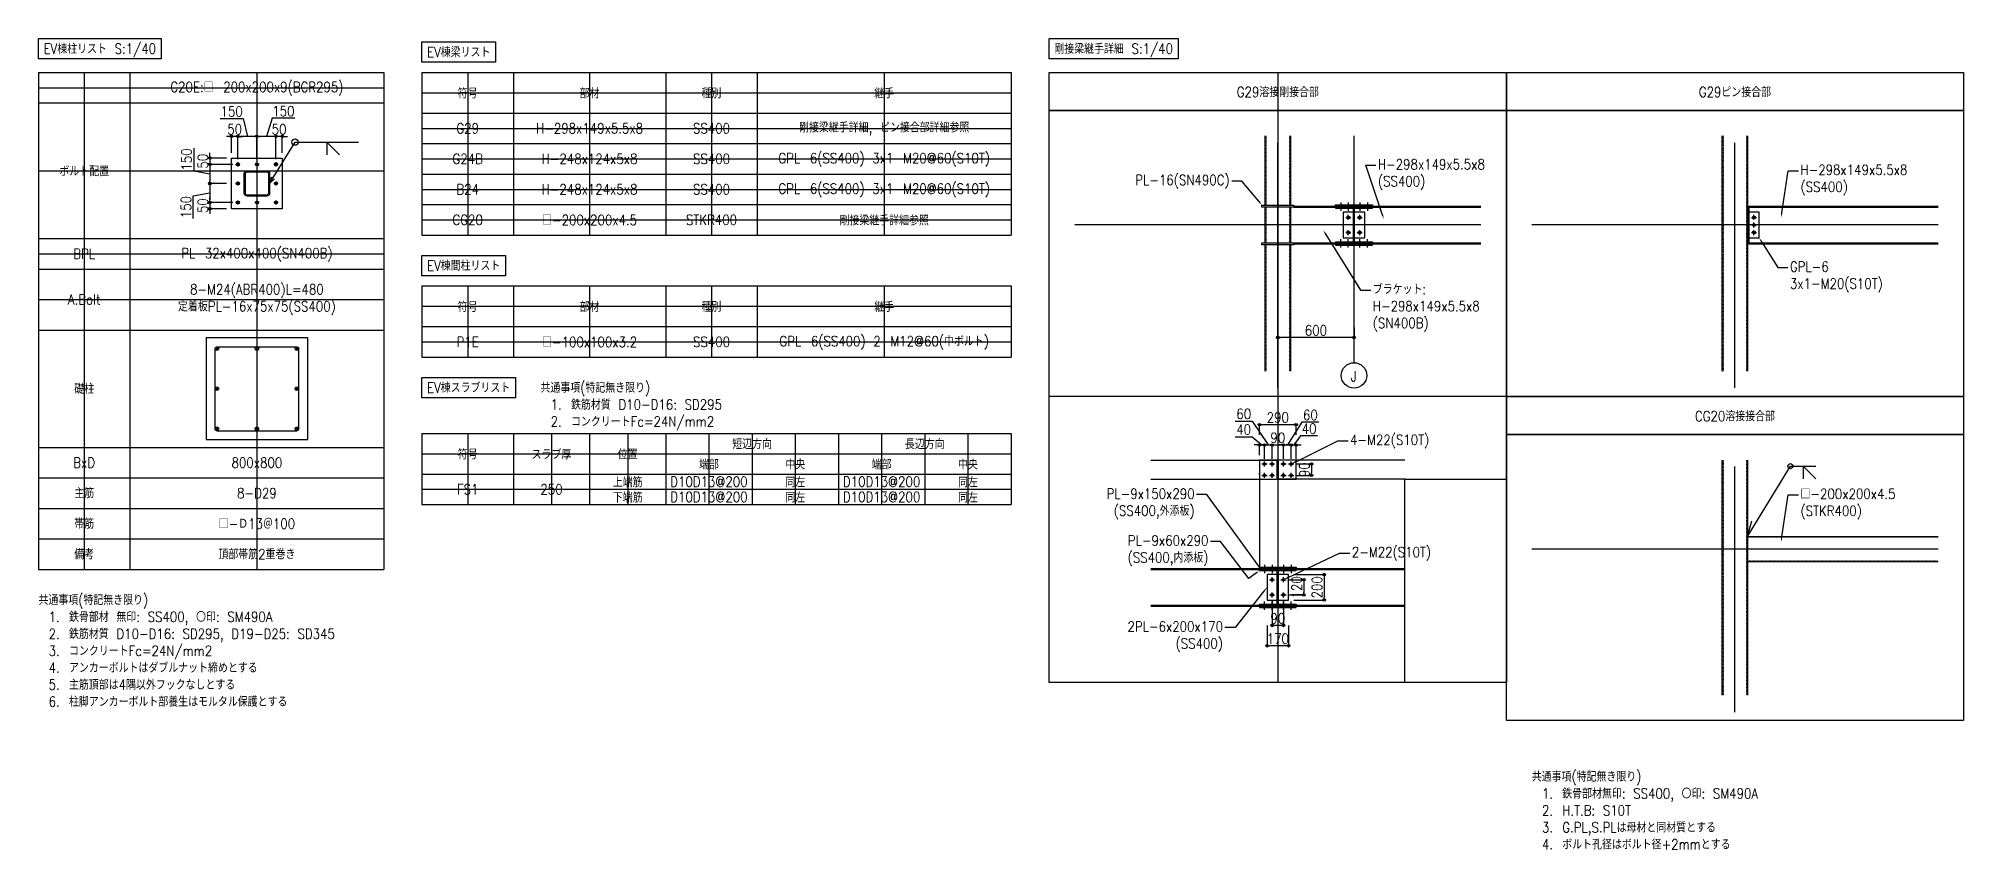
# Model space of a CAD drawing. Extents: x -668440 to 1010955, y -1678500 to 210463.
# Drawn here: x 821455 to 1010955, y -935836 to -856081 of the extents above; entities that cross this region are included whole.
import ezdxf
from ezdxf import colors
from ezdxf.entities.mleader import LeaderData, LeaderLine
from ezdxf.enums import TextEntityAlignment as Align
from ezdxf.math import Vec2, Vec3

# ---------------------------------------------------------------- set-up
doc = ezdxf.new("R2010")
doc.units = 0
doc.header["$MEASUREMENT"] = 0
doc.linetypes.add('CENTER', pattern=[2, 1.25, -0.25, 0.25, -0.25])
doc.linetypes.add('DASHED1', pattern=[2.5, 1.25, -1.25])
doc.layers.get('0').update_dxf_attribs({"color": 3, "linetype": 'CONTINUOUS'})
doc.layers.get('Defpoints').update_dxf_attribs({"color": 251, "linetype": 'CONTINUOUS'})
for name, color, linetype in [('_0-0_', 7, 'CONTINUOUS'), ('RC柱', 7, 'CONTINUOUS'), ('RC鉄筋', 4, 'CONTINUOUS'), ('Sプレート', 1, 'CONTINUOUS'), ('Sボルト', 2, 'CONTINUOUS'), ('S大梁', 4, 'CONTINUOUS'), ('S柱', 4, 'CONTINUOUS'), ('S母材', 4, 'CONTINUOUS'), ('寸法', 3, 'CONTINUOUS'), ('通り芯', 3, 'CENTER')]:
    doc.layers.add(name, color=color, linetype=linetype)
doc.styles.add('DRACAD', font='txt', dxfattribs={"width": 0.85, "bigfont": 'extfont2'})
doc.dimstyles.new('MYDIM', dxfattribs={"dimtxt": 120, "dimasz": 20, "dimexe": 1.25, "dimexo": 50, "dimgap": 50, "dimtad": 1, "dimdec": 4, "dimdsep": 46, "dimtxsty": 'DRACAD', "dimblk": 'ORIGIN', "dimcen": 2.5, "dimadec": 0, "dimazin": 0, "dimtfac": 1, "dimtdec": 4, "dimtmove": 0, "dimatfit": 3, "dimfxl": 1, "dimtolj": 1, "dimtzin": 0, "dimarcsym": 0})

# ---------------------------------------------------------------- blocks, each defined once
blk = doc.blocks.new('_ORIGIN')
at = {"color": 0, "linetype": 'ByBlock', "lineweight": -2}
blk.add_line((0, 0), (-1, 0), dxfattribs=at)
blk.add_circle((0, 0), 0.5, dxfattribs=at)
blk = doc.blocks.new('*D10401')
at = {"layer": 'Defpoints', "color": 0}
for p in [(48800, -9829), (51800, -9829), (48800, -10429)]:
    blk.add_point(p, dxfattribs=at)
at = {"layer": '寸法', "color": 0, "lineweight": -2}
for p, q in [((48800, -10029), (48800, -10429)), ((51700, -10429), (48900, -10429)), ((51800, -10029), (51800, -10429))]:
    blk.add_line(p, q, dxfattribs=at)
at = {"layer": '寸法', "color": 0, "linetype": 'ByBlock', "lineweight": -2, "xscale": 100, "yscale": 100, "zscale": 100, "rotation": 180}
blk.add_blockref('_ORIGIN', (48800, -10429), dxfattribs=at)
at = {"layer": '寸法', "color": 0, "linetype": 'ByBlock', "lineweight": -2, "xscale": 100, "yscale": 100, "zscale": 100}
blk.add_blockref('_ORIGIN', (51800, -10429), dxfattribs=at)
at = {"layer": '寸法', "color": 0, "insert": (50300, -10149), "char_height": 400, "attachment_point": 5, "style": 'DRACAD'}
blk.add_mtext('\\A1;600', dxfattribs=at)
blk = doc.blocks.new('*D10402')
at = {"layer": 'Defpoints', "color": 0}
for p in [(9350, -2518), (9350, -3618), (9600, -3368)]:
    blk.add_point(p, dxfattribs=at)
at = {"layer": '寸法', "color": 0, "lineweight": -2}
for p, q in [((9250, -2518), (9150, -2518)), ((9350, -3418), (9350, -2518)), ((9600, -2518), (9350, -2518)), ((9600, -3168), (9600, -2518)), ((9700, -2518), (9800, -2518))]:
    blk.add_line(p, q, dxfattribs=at)
at = {"layer": '寸法', "color": 0, "linetype": 'ByBlock', "lineweight": -2, "xscale": 100, "yscale": 100, "zscale": 100}
blk.add_blockref('_ORIGIN', (9350, -2518), dxfattribs=at)
at = {"layer": '寸法', "color": 0, "linetype": 'ByBlock', "lineweight": -2, "xscale": 100, "yscale": 100, "zscale": 100, "rotation": 180}
blk.add_blockref('_ORIGIN', (9600, -2518), dxfattribs=at)
at = {"layer": '寸法', "color": 0, "insert": (9475, -2238), "char_height": 400, "attachment_point": 5, "style": 'DRACAD'}
blk.add_mtext('\\A1;50', dxfattribs=at)
blk = doc.blocks.new('*D10403')
at = {"layer": 'Defpoints', "color": 0}
for p in [(7600, -2518), (7600, -3368), (7850, -3618)]:
    blk.add_point(p, dxfattribs=at)
at = {"layer": '寸法', "color": 0, "lineweight": -2}
for p, q in [((7500, -2518), (7400, -2518)), ((7600, -3168), (7600, -2518)), ((7850, -2518), (7600, -2518)), ((7850, -3418), (7850, -2518)), ((7950, -2518), (8050, -2518))]:
    blk.add_line(p, q, dxfattribs=at)
at = {"layer": '寸法', "color": 0, "linetype": 'ByBlock', "lineweight": -2, "xscale": 100, "yscale": 100, "zscale": 100}
blk.add_blockref('_ORIGIN', (7600, -2518), dxfattribs=at)
at = {"layer": '寸法', "color": 0, "linetype": 'ByBlock', "lineweight": -2, "xscale": 100, "yscale": 100, "zscale": 100, "rotation": 180}
blk.add_blockref('_ORIGIN', (7850, -2518), dxfattribs=at)
at = {"layer": '寸法', "color": 0, "insert": (7725, -2238), "char_height": 400, "attachment_point": 5, "style": 'DRACAD'}
blk.add_mtext('\\A1;50', dxfattribs=at)
blk = doc.blocks.new('*D10404')
at = {"layer": 'Defpoints', "color": 0}
for p in [(7850, -2518), (7850, -3618), (8600, -3618)]:
    blk.add_point(p, dxfattribs=at)
at = {"layer": '寸法', "color": 0, "lineweight": -2}
for p, q in [((7158, -1815), (8055, -1815)), ((8055, -1815), (8225, -2518)), ((7850, -3418), (7850, -2518)), ((8500, -2518), (7950, -2518)), ((8600, -3418), (8600, -2518))]:
    blk.add_line(p, q, dxfattribs=at)
at = {"layer": '寸法', "color": 0, "linetype": 'ByBlock', "lineweight": -2, "xscale": 100, "yscale": 100, "zscale": 100, "rotation": 180}
blk.add_blockref('_ORIGIN', (7850, -2518), dxfattribs=at)
at = {"layer": '寸法', "color": 0, "linetype": 'ByBlock', "lineweight": -2, "xscale": 100, "yscale": 100, "zscale": 100}
blk.add_blockref('_ORIGIN', (8600, -2518), dxfattribs=at)
at = {"layer": '寸法', "color": 0, "insert": (7607, -1535), "char_height": 400, "attachment_point": 5, "style": 'DRACAD'}
blk.add_mtext('\\A1;150', dxfattribs=at)
blk = doc.blocks.new('*D10405')
at = {"layer": 'Defpoints', "color": 0}
for p in [(8600, -2518), (8600, -3618), (9350, -3618)]:
    blk.add_point(p, dxfattribs=at)
at = {"layer": '寸法', "color": 0, "lineweight": -2}
for p, q in [((9195, -1804), (8975, -2518)), ((10092, -1804), (9195, -1804)), ((8600, -3418), (8600, -2518)), ((9250, -2518), (8700, -2518)), ((9350, -3418), (9350, -2518))]:
    blk.add_line(p, q, dxfattribs=at)
at = {"layer": '寸法', "color": 0, "linetype": 'ByBlock', "lineweight": -2, "xscale": 100, "yscale": 100, "zscale": 100, "rotation": 180}
blk.add_blockref('_ORIGIN', (8600, -2518), dxfattribs=at)
at = {"layer": '寸法', "color": 0, "linetype": 'ByBlock', "lineweight": -2, "xscale": 100, "yscale": 100, "zscale": 100}
blk.add_blockref('_ORIGIN', (9350, -2518), dxfattribs=at)
at = {"layer": '寸法', "color": 0, "insert": (9643, -1524), "char_height": 400, "attachment_point": 5, "style": 'DRACAD'}
blk.add_mtext('\\A1;150', dxfattribs=at)
blk = doc.blocks.new('*D10406')
at = {"layer": 'Defpoints', "color": 0}
for p in [(6750, -3618), (7600, -3368), (7600, -3618)]:
    blk.add_point(p, dxfattribs=at)
at = {"layer": '寸法', "color": 0, "lineweight": -2}
for p, q in [((6750, -3268), (6750, -3168)), ((7400, -3368), (6750, -3368)), ((6750, -3368), (6750, -3618)), ((7400, -3618), (6750, -3618)), ((6750, -3718), (6750, -3818))]:
    blk.add_line(p, q, dxfattribs=at)
at = {"layer": '寸法', "color": 0, "linetype": 'ByBlock', "lineweight": -2, "xscale": 100, "yscale": 100, "zscale": 100}
for p, rotation in [((6750, -3368), 270), ((6750, -3618), 90)]:
    blk.add_blockref('_ORIGIN', p, dxfattribs=dict(at, rotation=rotation))
at = {"layer": '寸法', "color": 0, "insert": (6470, -3493), "char_height": 400, "attachment_point": 5, "rotation": 90, "style": 'DRACAD'}
blk.add_mtext('\\A1;50', dxfattribs=at)
blk = doc.blocks.new('*D10407')
at = {"layer": 'Defpoints', "color": 0}
for p in [(7850, -5118), (6750, -5368), (7600, -5368)]:
    blk.add_point(p, dxfattribs=at)
at = {"layer": '寸法', "color": 0, "lineweight": -2}
for p, q in [((6750, -5018), (6750, -4918)), ((7650, -5118), (6750, -5118)), ((6750, -5118), (6750, -5368)), ((7400, -5368), (6750, -5368)), ((6750, -5468), (6750, -5568))]:
    blk.add_line(p, q, dxfattribs=at)
at = {"layer": '寸法', "color": 0, "linetype": 'ByBlock', "lineweight": -2, "xscale": 100, "yscale": 100, "zscale": 100}
for p, rotation in [((6750, -5118), 270), ((6750, -5368), 90)]:
    blk.add_blockref('_ORIGIN', p, dxfattribs=dict(at, rotation=rotation))
at = {"layer": '寸法', "color": 0, "insert": (6470, -5243), "char_height": 400, "attachment_point": 5, "rotation": 90, "style": 'DRACAD'}
blk.add_mtext('\\A1;50', dxfattribs=at)
blk = doc.blocks.new('*D10408')
at = {"layer": 'Defpoints', "color": 0}
for p in [(7600, -4368), (6750, -5118), (7850, -5118)]:
    blk.add_point(p, dxfattribs=at)
at = {"layer": '寸法', "color": 0, "lineweight": -2}
for p, q in [((7400, -4368), (6750, -4368)), ((6750, -4468), (6750, -5018)), ((6089, -4850), (6750, -4743)), ((6089, -5747), (6089, -4850)), ((7650, -5118), (6750, -5118))]:
    blk.add_line(p, q, dxfattribs=at)
at = {"layer": '寸法', "color": 0, "linetype": 'ByBlock', "lineweight": -2, "xscale": 100, "yscale": 100, "zscale": 100}
for p, rotation in [((6750, -4368), 90), ((6750, -5118), 270)]:
    blk.add_blockref('_ORIGIN', p, dxfattribs=dict(at, rotation=rotation))
at = {"layer": '寸法', "color": 0, "insert": (5809, -5299), "char_height": 400, "attachment_point": 5, "rotation": 90, "style": 'DRACAD'}
blk.add_mtext('\\A1;150', dxfattribs=at)
blk = doc.blocks.new('*D10409')
at = {"layer": 'Defpoints', "color": 0}
for p in [(7850, -3618), (6750, -4368), (7600, -4368)]:
    blk.add_point(p, dxfattribs=at)
at = {"layer": '寸法', "color": 0, "lineweight": -2}
for p, q in [((6110, -2978), (6110, -3875)), ((7650, -3618), (6750, -3618)), ((6750, -3718), (6750, -4268)), ((6110, -3875), (6750, -3993)), ((7400, -4368), (6750, -4368))]:
    blk.add_line(p, q, dxfattribs=at)
at = {"layer": '寸法', "color": 0, "linetype": 'ByBlock', "lineweight": -2, "xscale": 100, "yscale": 100, "zscale": 100}
for p, rotation in [((6750, -3618), 90), ((6750, -4368), 270)]:
    blk.add_blockref('_ORIGIN', p, dxfattribs=dict(at, rotation=rotation))
at = {"layer": '寸法', "color": 0, "insert": (5830, -3426), "char_height": 400, "attachment_point": 5, "rotation": 90, "style": 'DRACAD'}
blk.add_mtext('\\A1;150', dxfattribs=at)
blk = doc.blocks.new('-001-_OPEN30')
at = {"layer": '_0-0_'}
for p, q in [((-0.04, 0.011), (0, 0)), ((0, 0), (-0.04, -0.011)), ((0, 0), (-0.04, 0))]:
    blk.add_line(p, q, dxfattribs=at)
blk = doc.blocks.new('*D10411')
at = {"layer": 'Defpoints', "color": 0}
for p in [(48275, -14655), (48075, -15255), (48275, -15402)]:
    blk.add_point(p, dxfattribs=at)
at = {"layer": '寸法', "color": 0, "lineweight": -2}
for p, q in [((47122, -14330), (47792, -14330)), ((47792, -14330), (48175, -14655)), ((47975, -14655), (47875, -14655)), ((48075, -15055), (48075, -14655)), ((48075, -14655), (48275, -14655)), ((48275, -15202), (48275, -14655)), ((48375, -14655), (48475, -14655))]:
    blk.add_line(p, q, dxfattribs=at)
at = {"layer": '寸法', "color": 0, "linetype": 'ByBlock', "lineweight": -2, "xscale": 100, "yscale": 100, "zscale": 100}
blk.add_blockref('_ORIGIN', (48075, -14655), dxfattribs=at)
at = {"layer": '寸法', "color": 0, "linetype": 'ByBlock', "lineweight": -2, "xscale": 100, "yscale": 100, "zscale": 100, "rotation": 180}
blk.add_blockref('_ORIGIN', (48275, -14655), dxfattribs=at)
at = {"layer": '寸法', "color": 0, "insert": (47457, -14050), "char_height": 400, "attachment_point": 5, "style": 'DRACAD'}
blk.add_mtext('\\A1;40', dxfattribs=at)
blk = doc.blocks.new('*D10412')
at = {"layer": 'Defpoints', "color": 0}
for p in [(49525, -13855), (48075, -14455), (49525, -14455)]:
    blk.add_point(p, dxfattribs=at)
at = {"layer": '寸法', "color": 0, "lineweight": -2}
for p, q in [((48075, -14255), (48075, -13855)), ((48175, -13855), (49425, -13855)), ((49525, -14255), (49525, -13855))]:
    blk.add_line(p, q, dxfattribs=at)
at = {"layer": '寸法', "color": 0, "linetype": 'ByBlock', "lineweight": -2, "xscale": 100, "yscale": 100, "zscale": 100, "rotation": 180}
blk.add_blockref('_ORIGIN', (48075, -13855), dxfattribs=at)
at = {"layer": '寸法', "color": 0, "linetype": 'ByBlock', "lineweight": -2, "xscale": 100, "yscale": 100, "zscale": 100}
blk.add_blockref('_ORIGIN', (49525, -13855), dxfattribs=at)
at = {"layer": '寸法', "color": 0, "insert": (48800, -13575), "char_height": 400, "attachment_point": 5, "style": 'DRACAD'}
blk.add_mtext('\\A1;290', dxfattribs=at)
blk = doc.blocks.new('*D10413')
at = {"layer": 'Defpoints', "color": 0}
for p in [(49525, -14655), (49325, -15255), (49525, -15402)]:
    blk.add_point(p, dxfattribs=at)
at = {"layer": '寸法', "color": 0, "lineweight": -2}
for p, q in [((49697, -14297), (49425, -14655)), ((50367, -14297), (49697, -14297)), ((49225, -14655), (49125, -14655)), ((49325, -15055), (49325, -14655)), ((49325, -14655), (49525, -14655)), ((49525, -15202), (49525, -14655)), ((49625, -14655), (49725, -14655))]:
    blk.add_line(p, q, dxfattribs=at)
at = {"layer": '寸法', "color": 0, "linetype": 'ByBlock', "lineweight": -2, "xscale": 100, "yscale": 100, "zscale": 100}
blk.add_blockref('_ORIGIN', (49325, -14655), dxfattribs=at)
at = {"layer": '寸法', "color": 0, "linetype": 'ByBlock', "lineweight": -2, "xscale": 100, "yscale": 100, "zscale": 100, "rotation": 180}
blk.add_blockref('_ORIGIN', (49525, -14655), dxfattribs=at)
at = {"layer": '寸法', "color": 0, "insert": (50032, -14017), "char_height": 400, "attachment_point": 5, "style": 'DRACAD'}
blk.add_mtext('\\A1;40', dxfattribs=at)
blk = doc.blocks.new('*D10414')
at = {"layer": 'Defpoints', "color": 0}
for p in [(48575, -14655), (48275, -15255), (48575, -15402)]:
    blk.add_point(p, dxfattribs=at)
at = {"layer": '寸法', "color": 0, "lineweight": -2}
for p, q in [((47125, -13713), (47795, -13713)), ((47795, -13713), (48425, -14655)), ((48175, -14655), (48075, -14655)), ((48275, -15055), (48275, -14655)), ((48275, -14655), (48575, -14655)), ((48575, -15202), (48575, -14655)), ((48675, -14655), (48775, -14655))]:
    blk.add_line(p, q, dxfattribs=at)
at = {"layer": '寸法', "color": 0, "linetype": 'ByBlock', "lineweight": -2, "xscale": 100, "yscale": 100, "zscale": 100}
blk.add_blockref('_ORIGIN', (48275, -14655), dxfattribs=at)
at = {"layer": '寸法', "color": 0, "linetype": 'ByBlock', "lineweight": -2, "xscale": 100, "yscale": 100, "zscale": 100, "rotation": 180}
blk.add_blockref('_ORIGIN', (48575, -14655), dxfattribs=at)
at = {"layer": '寸法', "color": 0, "insert": (47460, -13433), "char_height": 400, "attachment_point": 5, "style": 'DRACAD'}
blk.add_mtext('\\A1;60', dxfattribs=at)
blk = doc.blocks.new('*D10415')
at = {"layer": 'Defpoints', "color": 0}
for p in [(49325, -14655), (49025, -15255), (49325, -15402)]:
    blk.add_point(p, dxfattribs=at)
at = {"layer": '寸法', "color": 0, "lineweight": -2}
for p, q in [((49748, -13757), (49175, -14655)), ((50418, -13757), (49748, -13757)), ((48925, -14655), (48825, -14655)), ((49025, -15055), (49025, -14655)), ((49025, -14655), (49325, -14655)), ((49325, -15202), (49325, -14655)), ((49425, -14655), (49525, -14655))]:
    blk.add_line(p, q, dxfattribs=at)
at = {"layer": '寸法', "color": 0, "linetype": 'ByBlock', "lineweight": -2, "xscale": 100, "yscale": 100, "zscale": 100}
blk.add_blockref('_ORIGIN', (49025, -14655), dxfattribs=at)
at = {"layer": '寸法', "color": 0, "linetype": 'ByBlock', "lineweight": -2, "xscale": 100, "yscale": 100, "zscale": 100, "rotation": 180}
blk.add_blockref('_ORIGIN', (49325, -14655), dxfattribs=at)
at = {"layer": '寸法', "color": 0, "insert": (50083, -13477), "char_height": 400, "attachment_point": 5, "style": 'DRACAD'}
blk.add_mtext('\\A1;60', dxfattribs=at)
blk = doc.blocks.new('*D10416')
at = {"layer": 'Defpoints', "color": 0}
for p in [(49025, -14655), (48575, -15402.5), (49025, -15402.5)]:
    blk.add_point(p, dxfattribs=at)
at = {"layer": '寸法', "color": 0, "lineweight": -2}
for p, q in [((48575, -15202.5), (48575, -14655)), ((48675, -14655), (48925, -14655)), ((49025, -15202.5), (49025, -14655))]:
    blk.add_line(p, q, dxfattribs=at)
at = {"layer": '寸法', "color": 0, "linetype": 'ByBlock', "lineweight": -2, "xscale": 100, "yscale": 100, "zscale": 100, "rotation": 180}
blk.add_blockref('_ORIGIN', (48575, -14655), dxfattribs=at)
at = {"layer": '寸法', "color": 0, "linetype": 'ByBlock', "lineweight": -2, "xscale": 100, "yscale": 100, "zscale": 100}
blk.add_blockref('_ORIGIN', (49025, -14655), dxfattribs=at)
at = {"layer": '寸法', "color": 0, "insert": (48800, -14375), "char_height": 400, "attachment_point": 5, "style": 'DRACAD'}
blk.add_mtext('\\A1;90', dxfattribs=at)
blk = doc.blocks.new('*D10417')
at = {"layer": 'Defpoints', "color": 0}
for p in [(49325, -15402.5), (49325, -15852.5), (50125, -15852.5)]:
    blk.add_point(p, dxfattribs=at)
at = {"layer": '寸法', "color": 0, "lineweight": -2}
for p, q in [((49525, -15402.5), (50125, -15402.5)), ((49525, -15852.5), (50125, -15852.5)), ((50125, -15502.5), (50125, -15752.5))]:
    blk.add_line(p, q, dxfattribs=at)
at = {"layer": '寸法', "color": 0, "linetype": 'ByBlock', "lineweight": -2, "xscale": 100, "yscale": 100, "zscale": 100}
for p, rotation in [((50125, -15402.5), 90), ((50125, -15852.5), 270)]:
    blk.add_blockref('_ORIGIN', p, dxfattribs=dict(at, rotation=rotation))
at = {"layer": '寸法', "color": 0, "insert": (49845, -15627.5), "char_height": 400, "attachment_point": 5, "rotation": 90, "style": 'DRACAD'}
blk.add_mtext('\\A1;90', dxfattribs=at)
blk = doc.blocks.new('*D10418')
at = {"layer": 'Defpoints', "color": 0}
for p in [(49025, -19955), (49025, -20555), (49825, -20555)]:
    blk.add_point(p, dxfattribs=at)
at = {"layer": '寸法', "color": 0, "lineweight": -2}
for p, q in [((49225, -19955), (49825, -19955)), ((49825, -20055), (49825, -20455)), ((49225, -20555), (49825, -20555))]:
    blk.add_line(p, q, dxfattribs=at)
at = {"layer": '寸法', "color": 0, "linetype": 'ByBlock', "lineweight": -2, "xscale": 100, "yscale": 100, "zscale": 100}
for p, rotation in [((49825, -19955), 90), ((49825, -20555), 270)]:
    blk.add_blockref('_ORIGIN', p, dxfattribs=dict(at, rotation=rotation))
at = {"layer": '寸法', "color": 0, "insert": (49545, -20255), "char_height": 400, "attachment_point": 5, "rotation": 90, "style": 'DRACAD'}
blk.add_mtext('\\A1;120', dxfattribs=at)
blk = doc.blocks.new('*D10419')
at = {"layer": 'Defpoints', "color": 0}
for p in [(49225, -19755), (49225, -20755), (50625, -20755)]:
    blk.add_point(p, dxfattribs=at)
at = {"layer": '寸法', "color": 0, "lineweight": -2}
for p, q in [((49425, -19755), (50625, -19755)), ((50625, -19855), (50625, -20655)), ((49425, -20755), (50625, -20755))]:
    blk.add_line(p, q, dxfattribs=at)
at = {"layer": '寸法', "color": 0, "linetype": 'ByBlock', "lineweight": -2, "xscale": 100, "yscale": 100, "zscale": 100}
for p, rotation in [((50625, -19755), 90), ((50625, -20755), 270)]:
    blk.add_blockref('_ORIGIN', p, dxfattribs=dict(at, rotation=rotation))
at = {"layer": '寸法', "color": 0, "insert": (50345, -20255), "char_height": 400, "attachment_point": 5, "rotation": 90, "style": 'DRACAD'}
blk.add_mtext('\\A1;200', dxfattribs=at)
blk = doc.blocks.new('*D10420')
at = {"layer": 'Defpoints', "color": 0}
for p in [(48575, -20555), (49025, -20555), (48575, -21755)]:
    blk.add_point(p, dxfattribs=at)
at = {"layer": '寸法', "color": 0, "lineweight": -2}
for p, q in [((48575, -20755), (48575, -21755)), ((49025, -20755), (49025, -21755)), ((48925, -21755), (48675, -21755))]:
    blk.add_line(p, q, dxfattribs=at)
at = {"layer": '寸法', "color": 0, "linetype": 'ByBlock', "lineweight": -2, "xscale": 100, "yscale": 100, "zscale": 100, "rotation": 180}
blk.add_blockref('_ORIGIN', (48575, -21755), dxfattribs=at)
at = {"layer": '寸法', "color": 0, "linetype": 'ByBlock', "lineweight": -2, "xscale": 100, "yscale": 100, "zscale": 100}
blk.add_blockref('_ORIGIN', (49025, -21755), dxfattribs=at)
at = {"layer": '寸法', "color": 0, "insert": (48800, -21475), "char_height": 400, "attachment_point": 5, "style": 'DRACAD'}
blk.add_mtext('\\A1;90', dxfattribs=at)
blk = doc.blocks.new('*D10421')
at = {"layer": 'Defpoints', "color": 0}
for p in [(48375, -21555), (49225, -21555), (48375, -22555)]:
    blk.add_point(p, dxfattribs=at)
at = {"layer": '寸法', "color": 0, "lineweight": -2}
for p, q in [((48375, -21755), (48375, -22555)), ((49225, -21755), (49225, -22555)), ((49125, -22555), (48475, -22555))]:
    blk.add_line(p, q, dxfattribs=at)
at = {"layer": '寸法', "color": 0, "linetype": 'ByBlock', "lineweight": -2, "xscale": 100, "yscale": 100, "zscale": 100, "rotation": 180}
blk.add_blockref('_ORIGIN', (48375, -22555), dxfattribs=at)
at = {"layer": '寸法', "color": 0, "linetype": 'ByBlock', "lineweight": -2, "xscale": 100, "yscale": 100, "zscale": 100}
blk.add_blockref('_ORIGIN', (49225, -22555), dxfattribs=at)
at = {"layer": '寸法', "color": 0, "insert": (48800, -22275), "char_height": 400, "attachment_point": 5, "style": 'DRACAD'}
blk.add_mtext('\\A1;170', dxfattribs=at)
blk = doc.blocks.new('EV棟部材リスト')
for p, q in [((0, 0), (13600, 0)), ((0, 0), (0, -10135.7)), ((3600, 0), (3600, -19551.6)), ((13600, 0), (13600, -19551.6)), ((15100, 0), (38300, 0)), ((15100, 0), (15100, -6400)), ((18700, 0), (18700, -6400)), ((24700, 0), (24700, -6400)), ((28300, 0), (28300, -6400)), ((38300, 0), (38300, -6400)), ((0, -1200), (13600, -1200)), ((15100, -1600), (38300, -1600)), ((9231.1, -4154.9), (10100.6, -2742.5)), ((10100.6, -2742.5), (12600.6, -2742.5)), ((11350.6, -2742.5), (11350.6, -3242.5)), ((11350.6, -2742.5), (11850.6, -3242.5)), ((15100, -2800), (38300, -2800)), ((15100, -4000), (38300, -4000)), ((15100, -4000), (38300, -4000)), ((15100, -5200), (38300, -5200)), ((0, -6535.7), (13600, -6535.7)), ((15100, -6400), (38300, -6400)), ((0, -7735.7), (13600, -7735.7)), ((15100, -8400), (15100, -11200)), ((15100, -8400), (38300, -8400)), ((18700, -8400), (18700, -11200)), ((24700, -8400), (24700, -11200)), ((28300, -8400), (28300, -11200)), ((38300, -8400), (38300, -11200)), ((0, -10135.7), (13600, -10135.7)), ((15100, -10000), (38300, -10000)), ((15100, -11200), (38300, -11200)), ((15100, -14200), (15100, -17000)), ((15100, -14200), (38300, -14200)), ((18700, -14200), (18700, -17000)), ((21700, -14200), (21700, -17000)), ((24700, -14200), (24700, -17000)), ((31500, -14200), (31500, -17000)), ((38300, -14200), (38300, -17000)), ((24700, -15000), (31500, -15000)), ((28100, -15000), (28100, -17000)), ((31500, -15000), (38300, -15000)), ((34900, -15000), (34900, -17000)), ((15100, -15800), (38300, -15800)), ((67300, -18251.8), (68981.6, -15489.7)), ((68981.6, -15489.7), (69981.6, -15489.7)), ((69481.6, -15489.7), (69481.6, -15989.7)), ((69481.6, -15489.7), (69981.6, -15989.7)), ((21700, -16400), (38300, -16400)), ((15100, -17000), (38300, -17000)), ((67300, -18251.8), (67460.7, -17639.8))]:
    blk.add_line(p, q)
at = {"linetype": 'ByBlock', "lineweight": -2}
for p, q in [((0, -10135.7), (0, -19551.6)), ((0, -10135.7), (11600, -10135.7)), ((0, -14751.6), (13600, -14751.6)), ((0, -15951.6), (13600, -15951.6)), ((0, -17151.6), (13600, -17151.6)), ((0, -18351.6), (13600, -18351.6)), ((0, -19551.6), (13600, -19551.6))]:
    blk.add_line(p, q, dxfattribs=at)
for points in [[(57800, 0), (57800, -1500), (39800, -1500), (39800, 0)], [(75800, 0), (75800, -1500), (57800, -1500), (57800, 0)], [(57800, -1500), (57800, -24000), (39800, -24000), (39800, -1500)], [(75800, -1500), (75800, -12750), (57800, -12750), (57800, -1500)], [(75800, -12750), (75800, -14250), (57800, -14250), (57800, -12750)], [(75800, -14250), (75800, -25500), (57800, -25500), (57800, -14250)]]:
    blk.add_lwpolyline(points, close=True)
for centre, radius in [((10100.6, -2742.5), 125), ((68981.6, -15489.7), 100)]:
    blk.add_circle(centre, radius)
at = {"layer": 'Defpoints'}
for p, q in [((1800, 0), (1800, -19551.6)), ((8600, 0), (8600, -19551.6)), ((16900, 0), (16900, -6400)), ((21700, 0), (21700, -6400)), ((26500, 0), (26500, -6400)), ((33300, 0), (33300, -6400)), ((48800, 0), (48800, -24000)), ((0, -600), (13600, -600)), ((15100, -800), (38300, -800)), ((15100, -2200), (38300, -2200)), ((15100, -3400), (38300, -3400)), ((0, -3867.8), (13600, -3867.8)), ((15100, -4600), (38300, -4600)), ((15100, -5800), (38300, -5800)), ((0, -7135.7), (13600, -7135.7)), ((0, -8935.7), (13600, -8935.7)), ((16900, -8400), (16900, -11200)), ((21700, -8400), (21700, -11200)), ((26500, -8400), (26500, -11200)), ((33300, -8400), (33300, -11200)), ((15100, -9200), (38300, -9200)), ((15100, -10600), (38300, -10600)), ((57800, -12750), (39800, -12750)), ((16900, -14200), (16900, -17000)), ((20200, -14200), (20200, -17000)), ((23200, -14200), (23200, -17000)), ((26400, -14200), (26400, -17000)), ((28100, -14200), (28100, -17000)), ((29800, -14200), (29800, -17000)), ((33200, -14200), (33200, -17000)), ((34900, -14200), (34900, -17000)), ((36600, -14200), (36600, -17000)), ((15100, -15000), (38300, -15000)), ((15100, -16400), (38300, -16400))]:
    blk.add_line(p, q, dxfattribs=at)
blk.add_lwpolyline([(53800, -16000), (57800, -16000), (57800, -24000), (53800, -24000)], close=True, dxfattribs=at)
at = {"layer": 'RC柱'}
blk.add_lwpolyline([(10600, -14443.6), (10600, -10443.6), (6600, -10443.6), (6600, -14443.6)], close=True, dxfattribs=at)
at = {"layer": 'RC鉄筋'}
for p, q in [((6950, -14021.1), (6950, -10866.1)), ((6967.7, -10811.3), (7077.3, -10921)), ((6967.7, -10921), (7077.3, -10811.3)), ((7022.5, -10793.6), (10177.5, -10793.6)), ((8545.2, -10811.3), (8654.8, -10921)), ((8545.2, -10921), (8654.8, -10811.3)), ((10122.7, -10811.3), (10232.3, -10921)), ((10122.7, -10921), (10232.3, -10811.3)), ((10250, -14021.1), (10250, -10866.1)), ((7077.3, -12388.8), (6967.7, -12498.5)), ((6967.7, -12388.8), (7077.3, -12498.5)), ((10232.3, -12388.8), (10122.7, -12498.5)), ((10122.7, -12388.8), (10232.3, -12498.5)), ((6967.7, -13966.3), (7077.3, -14076)), ((6967.7, -14076), (7077.3, -13966.3)), ((7022.5, -14093.6), (10177.5, -14093.6)), ((8545.2, -13966.3), (8654.8, -14076)), ((8545.2, -14076), (8654.8, -13966.3)), ((10122.7, -13966.3), (10232.3, -14076)), ((10122.7, -14076), (10232.3, -13966.3))]:
    blk.add_line(p, q, dxfattribs=at)
for centre in [(7022.5, -10866.1), (8600, -10866.1), (10177.5, -10866.1), (7022.5, -12443.6), (10177.5, -12443.6), (7022.5, -14021.1), (8600, -14021.1), (10177.5, -14021.1)]:
    blk.add_circle(centre, 72.5, dxfattribs=at)
at = {"layer": 'Sプレート'}
for points in [[(7600, -5367.8), (7600, -3367.8), (9600, -3367.8), (9600, -5367.8)], [(49425, -5216.8), (49425, -5296.8), (48175, -5296.8), (48175, -5216.8)], [(52525, -5211.8), (52525, -5256.8), (51075, -5256.8), (51075, -5211.8)], [(52525, -5341.8), (52525, -5296.8), (51075, -5296.8), (51075, -5341.8)], [(52225, -6501.8), (52225, -5501.8), (51375, -5501.8), (51375, -6501.8)], [(67750, -6501.8), (67750, -5501.8), (67300, -5501.8), (67300, -6501.8)], [(49425, -6706.8), (49425, -6786.8), (48175, -6786.8), (48175, -6706.8)], [(52525, -6661.8), (52525, -6706.8), (51075, -6706.8), (51075, -6661.8)], [(52525, -6791.8), (52525, -6746.8), (51075, -6746.8), (51075, -6791.8)], [(49525, -16000), (49525, -15255), (48075, -15255), (48075, -16000)], [(49525, -19465), (49525, -19510), (48075, -19510), (48075, -19465)], [(49525, -19595), (49525, -19550), (48075, -19550), (48075, -19595)], [(49225, -20755), (49225, -19755), (48375, -19755), (48375, -20755)], [(49525, -20915), (49525, -20960), (48075, -20960), (48075, -20915)], [(49525, -21045), (49525, -21000), (48075, -21000), (48075, -21045)]]:
    blk.add_lwpolyline(points, close=True, dxfattribs=at)
for centre, radius in [((7850, -3617.8), 60), ((8600, -3617.8), 60), ((9350, -3617.8), 60), ((7850, -4367.8), 60), ((9350, -4367.8), 60), ((7850, -5117.8), 60), ((8600, -5117.8), 60), ((9350, -5117.8), 60), ((51575, -5701.8), 55), ((52025, -5701.8), 55), ((67550, -5701.8), 55), ((67550, -6001.8), 55), ((51575, -6301.8), 55), ((52025, -6301.8), 55), ((67550, -6301.8), 55), ((48275, -15402.5), 50), ((48275, -15852.5), 50), ((48575, -15402.5), 50), ((48575, -15852.5), 50), ((49025, -15402.5), 50), ((49025, -15852.5), 50), ((49325, -15402.5), 50), ((49325, -15852.5), 50), ((48575, -19955), 55), ((49025, -19955), 55), ((48575, -20555), 55), ((49025, -20555), 55)]:
    blk.add_circle(centre, radius, dxfattribs=at)
at = {"layer": 'Sボルト'}
for p, q in [((7933.3, -3617.8), (7766.7, -3617.8)), ((7850, -3534.5), (7850, -3701.2)), ((8683.3, -3617.8), (8516.7, -3617.8)), ((8600, -3534.5), (8600, -3701.2)), ((9433.3, -3617.8), (9266.7, -3617.8)), ((9350, -3534.5), (9350, -3701.2)), ((7933.3, -4367.8), (7766.7, -4367.8)), ((7850, -4284.5), (7850, -4451.2)), ((9433.3, -4367.8), (9266.7, -4367.8)), ((9350, -4284.5), (9350, -4451.2)), ((7933.3, -5117.8), (7766.7, -5117.8)), ((7850, -5034.5), (7850, -5201.2)), ((8683.3, -5117.8), (8516.7, -5117.8)), ((8600, -5034.5), (8600, -5201.2)), ((9433.3, -5117.8), (9266.7, -5117.8)), ((9350, -5034.5), (9350, -5201.2)), ((51275, -5111.8), (51275, -5441.8)), ((51575, -5111.8), (51575, -5441.8)), ((52025, -5111.8), (52025, -5441.8)), ((52325, -5111.8), (52325, -5441.8)), ((51475, -5701.8), (51675, -5701.8)), ((51575, -5801.8), (51575, -5601.8)), ((51925, -5701.8), (52125, -5701.8)), ((52025, -5801.8), (52025, -5601.8)), ((67450, -5701.8), (67650, -5701.8)), ((67450, -6001.8), (67650, -6001.8)), ((67550, -5801.8), (67550, -5601.8)), ((67550, -6101.8), (67550, -5901.8)), ((51275, -6891.8), (51275, -6561.8)), ((51475, -6301.8), (51675, -6301.8)), ((51575, -6401.8), (51575, -6201.8)), ((51575, -6891.8), (51575, -6561.8)), ((51925, -6301.8), (52125, -6301.8)), ((52025, -6401.8), (52025, -6201.8)), ((52025, -6891.8), (52025, -6561.8)), ((52325, -6891.8), (52325, -6561.8)), ((67450, -6301.8), (67650, -6301.8)), ((67550, -6401.8), (67550, -6201.8)), ((48175, -15402.5), (48375, -15402.5)), ((48175, -15852.5), (48375, -15852.5)), ((48275, -15502.5), (48275, -15302.5)), ((48275, -15952.5), (48275, -15752.5)), ((48475, -15402.5), (48675, -15402.5)), ((48475, -15852.5), (48675, -15852.5)), ((48575, -15502.5), (48575, -15302.5)), ((48575, -15952.5), (48575, -15752.5)), ((48925, -15402.5), (49125, -15402.5)), ((48925, -15852.5), (49125, -15852.5)), ((49025, -15502.5), (49025, -15302.5)), ((49025, -15952.5), (49025, -15752.5)), ((49225, -15402.5), (49425, -15402.5)), ((49225, -15852.5), (49425, -15852.5)), ((49325, -15502.5), (49325, -15302.5)), ((49325, -15952.5), (49325, -15752.5)), ((48275, -19365), (48275, -19695)), ((48575, -19365), (48575, -19695)), ((49025, -19365), (49025, -19695)), ((49325, -19365), (49325, -19695)), ((48475, -19955), (48675, -19955)), ((48575, -20055), (48575, -19855)), ((48575, -20655), (48575, -20455)), ((48925, -19955), (49125, -19955)), ((49025, -20055), (49025, -19855)), ((49025, -20655), (49025, -20455)), ((48275, -21145), (48275, -20815)), ((48475, -20555), (48675, -20555)), ((48575, -21145), (48575, -20815)), ((48925, -20555), (49125, -20555)), ((49025, -21145), (49025, -20815)), ((49325, -21145), (49325, -20815))]:
    blk.add_line(p, q, dxfattribs=at)
at = {"layer": 'S大梁'}
for p, q in [((48300, -6706.8), (48300, -5296.8)), ((49300, -5296.8), (49300, -6706.8)), ((49425, -5256.8), (56800, -5256.8)), ((49425, -5296.8), (56800, -5296.8)), ((67350, -5256.8), (74800, -5256.8)), ((67350, -5256.8), (67350, -6746.8)), ((67350, -5296.8), (74800, -5296.8)), ((49425, -6706.8), (56800, -6706.8)), ((49425, -6746.8), (56800, -6746.8)), ((67350, -6706.8), (74800, -6706.8)), ((67350, -6746.8), (74800, -6746.8)), ((67300, -18251.8), (74800, -18251.8)), ((74800, -19251.8), (67300, -19251.8))]:
    blk.add_line(p, q, dxfattribs=at)
at = {"layer": 'S大梁', "linetype": 'DASHED1'}
for p, q in [((48345, -6706.8), (48345, -5296.8)), ((49255, -5296.8), (49255, -6706.8)), ((67300, -18274.3), (74800, -18274.3)), ((74800, -19229.3), (67300, -19229.3))]:
    blk.add_line(p, q, dxfattribs=at)
at = {"layer": 'S柱'}
for p, q in [((48300, -5216.8), (48300, -2500)), ((49300, -2500), (49300, -5216.8)), ((66300, -11751.8), (66300, -2500)), ((67300, -2500), (67300, -11751.8)), ((48300, -11751.8), (48300, -6786.8)), ((49300, -6786.8), (49300, -11751.8)), ((66300, -24501.8), (66300, -15250)), ((67300, -15250), (67300, -24501.8))]:
    blk.add_line(p, q, dxfattribs=at)
at = {"layer": 'S柱', "linetype": 'DASHED1'}
for p, q in [((48345, -5216.8), (48345, -2500)), ((49255, -2500), (49255, -5216.8)), ((66345, -11751.8), (66345, -2500)), ((67255, -2500), (67255, -11751.8)), ((48345, -11751.8), (48345, -6786.8)), ((49255, -6786.8), (49255, -11751.8)), ((66345, -24501.8), (66345, -15250)), ((67255, -15250), (67255, -24501.8))]:
    blk.add_line(p, q, dxfattribs=at)
at = {"layer": 'S柱'}
for points in [[(8100, -4755.3), (8100, -3980.3, -0.4142136), (8212.5, -3867.8), (8987.5, -3867.8, -0.4142136), (9100, -3980.3), (9100, -4755.3, -0.4142136), (8987.5, -4867.8), (8212.5, -4867.8, -0.4142136)], [(8145, -4755.3), (8145, -3980.3, -0.4142136), (8212.5, -3912.8), (8987.5, -3912.8, -0.4142136), (9055, -3980.3), (9055, -4755.3, -0.4142136), (8987.5, -4822.8), (8212.5, -4822.8, -0.4142136)]]:
    blk.add_lwpolyline(points, format="xyb", close=True, dxfattribs=at)
at = {"layer": 'S母材'}
for p, q in [((51775, -6746.8), (51775, -5256.8)), ((51825, -6746.8), (51825, -5256.8)), ((43800, -15255), (48775, -15255)), ((48775, -16000), (48775, -15255)), ((53800, -15255), (48825, -15255)), ((48825, -16000), (48825, -15255)), ((43800, -16000), (48775, -16000)), ((53800, -16000), (48825, -16000)), ((43800, -19510), (48775, -19510)), ((43800, -19550), (48775, -19550)), ((48775, -21000), (48775, -19510)), ((48825, -21000), (48825, -19510)), ((48825, -19510), (53800, -19510)), ((48825, -19550), (53800, -19550)), ((43800, -20960), (48775, -20960)), ((43800, -21000), (48775, -21000)), ((48825, -20960), (53800, -20960)), ((48825, -21000), (53800, -21000))]:
    blk.add_line(p, q, dxfattribs=at)
at = {"layer": '寸法'}
blk.add_circle((51800, -11918.5), 500, dxfattribs=at)
at = {"layer": '通り芯'}
for p, q in [((48800, -12418.5), (48800, -2751.8)), ((51800, -11418.5), (51800, -2500)), ((66800, -12418.5), (66800, -2751.8)), ((56800, -6001.8), (40800, -6001.8)), ((74800, -6001.8), (58800, -6001.8)), ((66800, -25168.5), (66800, -15501.8)), ((74800, -18751.8), (58800, -18751.8))]:
    blk.add_line(p, q, dxfattribs=at)
at = {"xscale": -6249.99999999975, "yscale": 6249.99999999975, "zscale": 0.25, "rotation": 58.38192022825436}
blk.add_blockref('-001-_OPEN30', (9100, -4367.8), dxfattribs=at)
at = {"style": 'DRACAD', "width": 0.85}
for s, p in [('C20E:□-200x200x9(BCR295)', (8600, -600)), ('符号', (16900, -800)), ('部材', (21700, -800)), ('種別', (26500, -800)), ('継手', (33300, -800)), ('G29溶接剛接合部', (48800, -750)), ('G29ピン接合部', (66800, -750)), ('G29', (16900, -2200)), ('H-298x149x5.5x8', (21700, -2200)), ('SS400', (26500, -2200)), ('剛接梁継手詳細, ピン接合部詳細参照', (33300, -2200)), ('ボルト配置', (1800, -3867.8)), ('G24B', (16900, -3400)), ('H-248x124x5x8', (21700, -3400)), ('SS400', (26500, -3400)), ('GPL-6(SS400) 3x1-M20@60(S10T)', (33300, -3400)), ('B24', (16900, -4600)), ('H-248x124x5x8', (21700, -4600)), ('SS400', (26500, -4600)), ('GPL-6(SS400) 3x1-M20@60(S10T)', (33300, -4600)), ('CG20', (16900, -5800)), ('□-200x200x4.5', (21700, -5800)), ('STKR400', (26500, -5800)), ('剛接梁継手詳細参照', (33300, -5800)), ('BPL', (1800, -7135.7)), ('PL-32x400x400(SN400B)', (8600, -7135.7)), ('A.Bolt', (1800, -8935.7)), ('符号', (16900, -9200)), ('部材', (21700, -9200)), ('種別', (26500, -9200)), ('継手', (33300, -9200)), ('P1E', (16900, -10600)), ('□-100x100x3.2', (21700, -10600)), ('SS400', (26500, -10600)), ('GPL-6(SS400) 2-M12@60(中ボルト)', (33300, -10600)), ('CG20溶接接合部', (66800, -13500)), ('短辺方向', (28100, -14600)), ('長辺方向', (34900, -14600)), ('符号', (16900, -15000)), ('スラブ厚', (20200, -15000)), ('位置', (23200, -15000)), ('上端筋', (23200, -16100)), ('D10D13@200', (26400, -16100)), ('端部', (26400, -15400)), ('同左', (29800, -16100)), ('中央', (29800, -15400)), ('D10D13@200', (33200, -16100)), ('端部', (33200, -15400)), ('同左', (36600, -16100)), ('中央', (36600, -15400)), ('FS1', (16900, -16400)), ('250', (20200, -16400)), ('下端筋', (23200, -16700)), ('D10D13@200', (26400, -16700)), ('同左', (29800, -16700)), ('D10D13@200', (33200, -16700)), ('同左', (36600, -16700))]:
    blk.add_text(s, height=400, dxfattribs=at).set_placement(p, align=Align.MIDDLE)
at = {"char_height": 400, "attachment_point": 7, "style": 'DRACAD', "bg_fill": 16, "box_fill_scale": 1.5, "bg_fill_color": 257, "bg_fill_transparency": 0}
for s, insert in [('EV棟柱リスト S:1/40', (200, 600)), ('EV棟梁リスト', (15300, 600)), ('剛接梁継手詳細 S:1/40', (40000, 600)), ('EV棟間柱リスト', (15300, -7800)), ('EV棟スラブリスト', (15300, -12600))]:
    blk.add_mtext(s, dxfattribs=dict(at, insert=insert))
at = {"insert": (8600, -8935.7), "char_height": 400, "attachment_point": 5, "style": 'DRACAD'}
blk.add_mtext('8-M24(ABR400)L=480\\P定着板PL-16x75x75(SS400)', dxfattribs=at)
at = {"linetype": 'Continuous', "char_height": 400, "attachment_point": 1, "style": 'DRACAD'}
for s, width, insert in [('共通事項(特記無き限り)\\P\\pxi-2,l3,t3;1.^I鉄筋材質 D10-D16: SD295\\P2.^IコンクリートFc=24N/mm2', 7584.288, (19768, -12200)), ('共通事項(特記無き限り)\\P\\pxi-2,l3,t3;1.^I鉄骨部材 無印: SS400, 〇印: SM490A\\P2.^I鉄筋材質 D10-D16: SD295, D19-D25: SD345\\P3.^IコンクリートFc=24N/mm2\\P4.^Iアンカーボルトはダブルナット締めとする\\P5.^I主筋頂部は4隅以外フックなしとする\\P6.^I柱脚アンカーボルト部養生はモルタル保護とする', 12518.061, (0, -20551.6)), ('共通事項(特記無き限り)\\P\\pxi-2,l3,t3;1.^I鉄骨部材無印: SS400, 〇印: SM490A\\P2.^IH.T.B: S10T\\P3.^IG.PL,S.PLは母材と同材質とする\\P4.^Iボルト孔径はボルト径+2mmとする', 10457.364, (58800, -27500))]:
    blk.add_mtext_dynamic_auto_height_columns(s, width=width, gutter_width=0, height=5872.2, count=1, dxfattribs=dict(at, insert=insert))
at = {"char_height": 400, "attachment_point": 5, "style": 'DRACAD'}
for s, insert, width in [('礎柱', (1800, -12443.6), 4640), ('BxD', (1800, -15351.6), 4640), ('800x800', (8600, -15351.6), 7840), ('主筋', (1800, -16551.6), 4640), ('8-D29', (8600, -16551.6), 7840), ('帯筋', (1800, -17751.6), 4640), ('□-Ｄ13＠100', (8600, -17751.6), 7840), ('備考', (1800, -18951.6), 4640), ('頂部帯筋2重巻き', (8600, -18951.6), 7840)]:
    blk.add_mtext(s, dxfattribs=dict(at, insert=insert, width=width))
at = {"layer": '寸法', "style": 'DRACAD', "width": 0.85}
blk.add_text('J', height=400, dxfattribs=at).set_placement((51671.7, -12156))
at = {"layer": '寸法'}
for base, p1, p2, override, picture, middle in [((7850, -2517.8), (8600, -3617.8), (7850, -3617.8), {"dimtxt": 400, "dimasz": 100, "dimexe": 0, "dimexo": 200, "dimgap": 80, "dimtad": 1, "dimjust": 0, "dimdec": 0, "dimlfac": 0.2, "dimtmove": 1}, '*D10404', (7974.9, -1814.8)), ((8600, -2517.8), (9350, -3617.8), (8600, -3617.8), {"dimtxt": 400, "dimasz": 100, "dimexe": 0, "dimexo": 200, "dimgap": 80, "dimtad": 1, "dimjust": 0, "dimdec": 0, "dimlfac": 0.2, "dimtmove": 1}, '*D10405', (9275.1, -1803.7)), ((7600, -2517.8), (7850, -3617.8), (7600, -3367.8), {"dimtxt": 400, "dimasz": 100, "dimexe": 0, "dimexo": 200, "dimgap": 80, "dimtad": 1, "dimjust": 0, "dimdec": 0, "dimlfac": 0.2, "dimtmove": 0}, '*D10403', (7725, -2517.8)), ((9350, -2517.8), (9600, -3367.8), (9350, -3617.8), {"dimtxt": 400, "dimasz": 100, "dimexe": 0, "dimexo": 200, "dimgap": 80, "dimtad": 1, "dimjust": 0, "dimdec": 0, "dimlfac": 0.2, "dimtmove": 0}, '*D10402', (9475, -2517.8)), ((48575, -21755), (49025, -20555), (48575, -20555), {"dimtxt": 400, "dimasz": 100, "dimexe": 0, "dimexo": 200, "dimgap": 80, "dimtad": 1, "dimjust": 0, "dimdec": 0, "dimlfac": 0.2, "dimtmove": 1}, '*D10420', (48800, -21755)), ((48375, -22555), (49225, -21555), (48375, -21555), {"dimtxt": 400, "dimasz": 100, "dimexe": 0, "dimexo": 200, "dimgap": 80, "dimtad": 1, "dimjust": 0, "dimdec": 0, "dimlfac": 0.2, "dimtmove": 1}, '*D10421', (48800, -22555))]:
    dim = blk.add_linear_dim(base=base, p1=p1, p2=p2, dimstyle='MYDIM', override=override, dxfattribs=at)
    dim.commit()
    dim.dimension.update_dxf_attribs({"geometry": picture, "text_midpoint": middle, "dimtype": 128})
for base, p1, p2, angle, override, picture, middle in [((6750, -4367.8), (7850, -3617.8), (7600, -4367.8), 90, {"dimtxt": 400, "dimasz": 100, "dimexe": 0, "dimexo": 200, "dimgap": 80, "dimtad": 1, "dimjust": 0, "dimdec": 0, "dimlfac": 0.2, "dimtmove": 1}, '*D10409', (6110, -3794.5)), ((6750, -3617.8), (7600, -3367.8), (7600, -3617.8), 90, {"dimtxt": 400, "dimasz": 100, "dimexe": 0, "dimexo": 200, "dimgap": 80, "dimtad": 1, "dimjust": 0, "dimdec": 0, "dimlfac": 0.2, "dimtmove": 0}, '*D10406', (6750, -3492.8)), ((6750, -5117.8), (7600, -4367.8), (7850, -5117.8), 90, {"dimtxt": 400, "dimasz": 100, "dimexe": 0, "dimexo": 200, "dimgap": 80, "dimtad": 1, "dimjust": 0, "dimdec": 0, "dimlfac": 0.2, "dimtmove": 1}, '*D10408', (6089.3, -4930.3)), ((6750, -5367.8), (7850, -5117.8), (7600, -5367.8), 90, {"dimtxt": 400, "dimasz": 100, "dimexe": 0, "dimexo": 200, "dimgap": 80, "dimtad": 1, "dimjust": 0, "dimdec": 0, "dimlfac": 0.2, "dimtmove": 0}, '*D10407', (6750, -5242.8)), ((48575, -14655), (48275, -15255), (48575, -15402.5), 180, {"dimtxt": 400, "dimasz": 100, "dimexe": 0, "dimexo": 200, "dimgap": 80, "dimtad": 1, "dimjust": 0, "dimdec": 0, "dimlfac": 0.2, "dimtmove": 1}, '*D10414', (47715.4, -13713.4)), ((49325, -14655), (49025, -15255), (49325, -15402.5), 180, {"dimtxt": 400, "dimasz": 100, "dimexe": 0, "dimexo": 200, "dimgap": 80, "dimtad": 1, "dimjust": 0, "dimdec": 0, "dimlfac": 0.2, "dimtmove": 1}, '*D10415', (49827.7, -13757.1)), ((48275, -14655), (48075, -15255), (48275, -15402.5), 180, {"dimtxt": 400, "dimasz": 100, "dimexe": 0, "dimexo": 200, "dimgap": 80, "dimtad": 1, "dimjust": 0, "dimdec": 0, "dimlfac": 0.2, "dimtmove": 1}, '*D10411', (47711.7, -14329.7)), ((49025, -14655), (48575, -15402.5), (49025, -15402.5), 180, {"dimtxt": 400, "dimasz": 100, "dimexe": 0, "dimexo": 200, "dimgap": 80, "dimtad": 1, "dimjust": 0, "dimdec": 0, "dimlfac": 0.2, "dimtmove": 1}, '*D10416', (48800, -14655)), ((49525, -14655), (49325, -15255), (49525, -15402.5), 180, {"dimtxt": 400, "dimasz": 100, "dimexe": 0, "dimexo": 200, "dimgap": 80, "dimtad": 1, "dimjust": 0, "dimdec": 0, "dimlfac": 0.2, "dimtmove": 1}, '*D10413', (49776.8, -14296.6)), ((50125, -15852.5), (49325, -15402.5), (49325, -15852.5), 90, {"dimtxt": 400, "dimasz": 100, "dimexe": 0, "dimexo": 200, "dimgap": 80, "dimtad": 1, "dimjust": 0, "dimdec": 0, "dimlfac": 0.2, "dimtmove": 1}, '*D10417', (50125, -15627.5)), ((49825, -20555), (49025, -19955), (49025, -20555), 90, {"dimtxt": 400, "dimasz": 100, "dimexe": 0, "dimexo": 200, "dimgap": 80, "dimtad": 1, "dimjust": 0, "dimdec": 0, "dimlfac": 0.2, "dimtmove": 1}, '*D10418', (49825, -20255))]:
    dim = blk.add_linear_dim(base=base, p1=p1, p2=p2, angle=angle, dimstyle='MYDIM', override=override, dxfattribs=at)
    dim.commit()
    dim.dimension.update_dxf_attribs({"geometry": picture, "text_midpoint": middle, "dimtype": 128})
dim = blk.add_linear_dim(base=(48800, -10429.4), p1=(51800, -9829.4), p2=(48800, -9829.4), dimstyle='MYDIM', override={"dimtxt": 400, "dimasz": 100, "dimexe": 0, "dimexo": 200, "dimgap": 80, "dimtad": 1, "dimjust": 0, "dimdec": 0, "dimlfac": 0.2, "dimtmove": 0}, dxfattribs=at)
dim.commit()
dim.dimension.update_dxf_attribs({"geometry": '*D10401', "text_midpoint": (50300, -10149.4)})
for base, p1, p2, angle, picture, middle in [((49525, -13855), (48075, -14455), (49525, -14455), 180, '*D10412', (48800, -13575)), ((50625, -20755), (49225, -19755), (49225, -20755), 90, '*D10419', (50345, -20255))]:
    dim = blk.add_linear_dim(base=base, p1=p1, p2=p2, angle=angle, dimstyle='MYDIM', override={"dimtxt": 400, "dimasz": 100, "dimexe": 0, "dimexo": 200, "dimgap": 80, "dimtad": 1, "dimjust": 0, "dimdec": 0, "dimlfac": 0.2, "dimtmove": 0}, dxfattribs=at)
    dim.commit()
    dim.dimension.update_dxf_attribs({"geometry": picture, "text_midpoint": middle})
ml = blk.add_multileader_mtext('Standard')
ml.set_content('H-298x149x5.5x8\\P(SS400)', style='DRACAD')
ml.set_leader_properties()
ml.build(insert=Vec2(0, 0))
ml.multileader.update_dxf_attribs({"dogleg_length": 400, "arrow_head_size": 200})
ctx = ml.context
ctx.base_point, ctx.char_height, ctx.arrow_head_size, ctx.landing_gap_size, ctx.plane_origin = Vec3(52662.9, -3654.6), 400, 200, 80, Vec3(-1607493.9, 2950190.7)
notes = []
notes.append((ctx, [(0, (1, 1, 0), (52262.9, -3654.6), (1, 0), 400, [(0, [(52972.9, -5763.1)], 0, [])])]))
ctx.mtext.insert = Vec3(52742.9, -3414.6)
ml = blk.add_multileader_mtext('Standard')
ml.set_content('H-298x149x5.5x8\\P(SS400)', style='DRACAD')
ml.set_leader_properties()
ml.build(insert=Vec2(0, 0))
ml.multileader.update_dxf_attribs({"dogleg_length": 400, "arrow_head_size": 200})
ctx = ml.context
ctx.base_point, ctx.char_height, ctx.arrow_head_size, ctx.landing_gap_size, ctx.plane_origin = Vec3(69301.2, -3871.1), 400, 200, 80, Vec3(-1589493.9, 2950190.7)
notes.append((ctx, [(0, (1, 1, 0), (68901.2, -3871.1), (1, 0), 400, [(0, [(68610.6, -5723.5)], 0, [])])]))
ctx.mtext.insert = Vec3(69381.2, -3631.1)
ml = blk.add_multileader_mtext('Standard')
ml.set_content('PL-16(SN490C)', style='DRACAD')
ml.set_leader_properties()
ml.build(insert=Vec2(0, 0))
ml.multileader.update_dxf_attribs({"dogleg_length": 400, "arrow_head_size": 200})
ctx = ml.context
ctx.base_point, ctx.char_height, ctx.arrow_head_size, ctx.landing_gap_size, ctx.plane_origin = Vec3(42914, -4273.1), 400, 200, 80, Vec3(-1617815.4, 2950079.5)
ctx.text_align_type = 2
notes.append((ctx, [(0, (1, 1, 0), (47384, -4273.1), (-1, 0), 400, [(0, [(48175, -5216.8)], 0, [])])]))
ctx.mtext.insert, ctx.mtext.alignment = Vec3(46904, -4033.1), 3
ml = blk.add_multileader_mtext('Standard')
ml.set_content('ブラケット:\\PH-298x149x5.5x8\\P(SN400B)', style='DRACAD')
ml.set_leader_properties()
ml.build(insert=Vec2(0, 0))
ml.multileader.update_dxf_attribs({"dogleg_length": 400, "arrow_head_size": 200})
ctx = ml.context
ctx.base_point, ctx.char_height, ctx.arrow_head_size, ctx.landing_gap_size, ctx.plane_origin = Vec3(52460.1, -8566.1), 400, 200, 80, Vec3(-1607855.8, 2946074.5)
notes.append((ctx, [(0, (1, 1, 0), (52060.1, -8566.1), (1, 0), 400, [(0, [(50588.8, -6208.9)], 0, [])])]))
ctx.mtext.insert = Vec3(52540.1, -8326.1)
ml = blk.add_multileader_mtext('Standard')
ml.set_content('GPL-6\\P3x1-M20(S10T)', style='DRACAD')
ml.set_leader_properties()
ml.build(insert=Vec2(0, 0))
ml.multileader.update_dxf_attribs({"dogleg_length": 400, "arrow_head_size": 200})
ctx = ml.context
ctx.base_point, ctx.char_height, ctx.arrow_head_size, ctx.landing_gap_size, ctx.plane_origin = Vec3(68885.6, -7680.4), 400, 200, 80, Vec3(-1590694.7, 2945781.6)
notes.append((ctx, [(0, (1, 1, 0), (68485.6, -7680.4), (1, 0), 400, [(0, [(67750, -6501.8)], 0, [])])]))
ctx.mtext.insert = Vec3(68965.6, -7440.4)
ml = blk.add_multileader_mtext('Standard')
ml.set_content('4-M22(S10T)', style='DRACAD')
ml.set_leader_properties()
ml.build(insert=Vec2(0, 0))
ml.multileader.update_dxf_attribs({"dogleg_length": 400, "arrow_head_size": 200})
ctx = ml.context
ctx.base_point, ctx.char_height, ctx.arrow_head_size, ctx.landing_gap_size, ctx.plane_origin = Vec3(51564, -14493.3), 400, 200, 80, Vec3(-1601458.3, 2939985.2)
notes.append((ctx, [(1, (1, 1, 0), (51164, -14493.3), (1, 0), 400, [(0, [(49325, -15402.5)], 0, [])])]))
ctx.mtext.insert = Vec3(51644, -14253.3)
ml = blk.add_multileader_mtext('Standard')
ml.set_content('PL-9x150x290\\P(SS400,外添板)', style='DRACAD')
ml.set_leader_properties()
ml.build(insert=Vec2(0, 0))
ml.multileader.update_dxf_attribs({"dogleg_length": 400, "arrow_head_size": 200})
ctx = ml.context
ctx.base_point, ctx.char_height, ctx.arrow_head_size, ctx.landing_gap_size, ctx.plane_origin = Vec3(41704, -16607.9), 400, 200, 80, Vec3(-1610369.7, 2936655.9)
ctx.text_align_type = 2
notes.append((ctx, [(1, (1, 1, 0), (46004, -16607.9), (-1, 0), 400, [(0, [(48075, -15627.5), (48075, -19465)], 0, [])])]))
ctx.mtext.insert, ctx.mtext.alignment = Vec3(45524, -16374.5), 3
ml = blk.add_multileader_mtext('Standard')
ml.set_content('□-200x200x4.5\\P(STKR400)', style='DRACAD')
ml.set_leader_properties()
ml.build(insert=Vec2(0, 0))
ml.multileader.update_dxf_attribs({"dogleg_length": 400, "arrow_head_size": 200})
ctx = ml.context
ctx.base_point, ctx.char_height, ctx.arrow_head_size, ctx.landing_gap_size, ctx.plane_origin = Vec3(69301.2, -16621.1), 400, 200, 80, Vec3(-1589493.9, 2937440.7)
notes.append((ctx, [(0, (1, 1, 0), (68901.2, -16621.1), (1, 0), 400, [(0, [(68610.6, -18473.5)], 0, [])])]))
ctx.mtext.insert = Vec3(69381.2, -16381.1)
ml = blk.add_multileader_mtext('Standard')
ml.set_content('PL-9x60x290\\P(SS400,内添板)', style='DRACAD')
ml.set_leader_properties()
ml.build(insert=Vec2(0, 0))
ml.multileader.update_dxf_attribs({"dogleg_length": 400, "arrow_head_size": 200})
ctx = ml.context
ctx.base_point, ctx.char_height, ctx.arrow_head_size, ctx.landing_gap_size, ctx.plane_origin = Vec3(42475.9, -18448.2), 400, 200, 80, Vec3(-1610397.9, 2933216.2)
ctx.text_align_type = 2
notes.append((ctx, [(1, (1, 1, 0), (46549.2, -18448.2), (-1, 0), 400, [(0, [(48075, -19595), (47655.3, -19912.3)], 0, [])])]))
ctx.mtext.insert, ctx.mtext.alignment = Vec3(46069.2, -18214.8), 3
ml = blk.add_multileader_mtext('Standard')
ml.set_content('2-M22(S10T)', style='DRACAD')
ml.set_leader_properties()
ml.build(insert=Vec2(0, 0))
ml.multileader.update_dxf_attribs({"dogleg_length": 400, "arrow_head_size": 200})
ctx = ml.context
ctx.base_point, ctx.char_height, ctx.arrow_head_size, ctx.landing_gap_size, ctx.plane_origin = Vec3(51635.4, -18910.5), 400, 200, 80, Vec3(-1601758.3, 2935432.7)
notes.append((ctx, [(1, (1, 1, 0), (51235.4, -18910.5), (1, 0), 400, [(0, [(49025, -19955)], 0, [])])]))
ctx.mtext.insert = Vec3(51715.4, -18670.5)
ml = blk.add_multileader_mtext('Standard')
ml.set_content('2PL-6x200x170\\P(SS400)', style='DRACAD')
ml.set_leader_properties()
ml.build(insert=Vec2(0, 0))
ml.multileader.update_dxf_attribs({"dogleg_length": 400, "arrow_head_size": 200})
ctx = ml.context
ctx.base_point, ctx.char_height, ctx.arrow_head_size, ctx.landing_gap_size, ctx.plane_origin = Vec3(42536.7, -21838.9), 400, 200, 80, Vec3(-1608950.4, 2931316.4)
ctx.text_align_type = 2
notes.append((ctx, [(1, (1, 1, 0), (47120, -21838.9), (-1, 0), 400, [(0, [(48375, -20255)], 0, [])])]))
ctx.mtext.insert, ctx.mtext.alignment = Vec3(46640, -21598.9), 3
for ctx, leaders in notes:
    for number, flags, end, landing, length, lines in leaders:
        leader = LeaderData()
        leader.index, (leader.has_last_leader_line, leader.has_dogleg_vector, leader.attachment_direction) = number, flags
        leader.last_leader_point, leader.dogleg_vector, leader.dogleg_length = Vec3(end), Vec3(landing), length
        for number, points, colour, breaks in lines:
            line = LeaderLine()
            line.index, line.vertices, line.color, line.breaks = number, Vec3.list(points), colors.encode_raw_color(colour), breaks
            leader.lines.append(line)
        ctx.leaders.append(leader)

msp = doc.modelspace()

# ---------------------------------------------------------------- block references
at = {"xscale": 2.5, "yscale": 2.5, "zscale": 2.5}
msp.add_blockref('EV棟部材リスト', (821454.79017, -859414.36342), dxfattribs=at)

doc.saveas('drawing.dxf')
